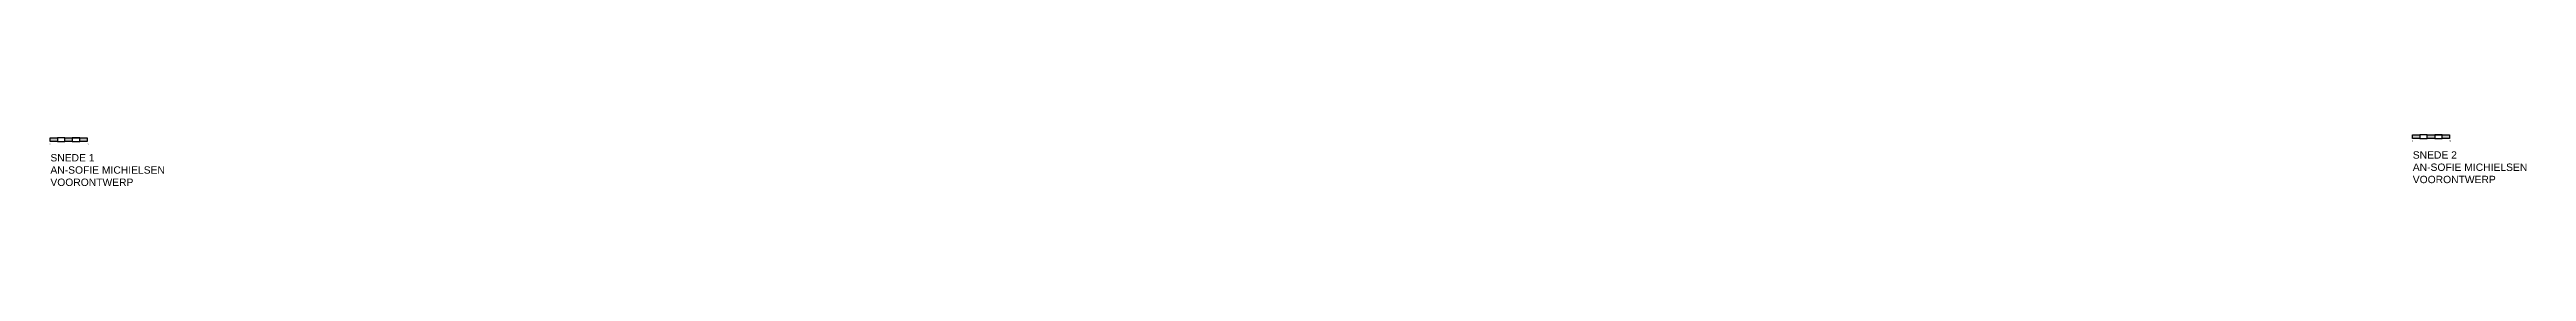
# Model space of a CAD drawing. Header units: millimetres. Extents: x -5657 to 14604, y -1609 to 2067.
# Drawn here: x 593 to 3951, y -1609 to -1539 of the extents above; entities that cross this region are included whole.
import ezdxf

# ---------------------------------------------------------------- set-up
doc = ezdxf.new("R2010")
doc.units = ezdxf.units.MM
doc.layers.get('0').update_dxf_attribs({"color": 4})
doc.layers.add('gelijkvloers', color=80, linetype='Continuous')
doc.styles.get("Standard").update_dxf_attribs({"font": 'arial.ttf'})

msp = doc.modelspace()

# ---------------------------------------------------------------- hatches: boundary and pattern name
at = {"linetype": 'Continuous', "transparency": 33554539}
h = msp.add_hatch(color=256, dxfattribs=at)
h.dxf.hatch_style = 1
h.paths.add_polyline_path([(603.5, -1543.1), (593.5, -1543.1), (593.5, -1548.1), (603.5, -1548.1)])
h.paths.add_polyline_path([(623.5, -1543.1), (613.5, -1543.1), (613.5, -1548.1), (623.5, -1548.1)])
h.paths.add_polyline_path([(643.5, -1543.1), (633.5, -1543.1), (633.5, -1548.1), (643.5, -1548.1)])
h = msp.add_hatch(color=256, dxfattribs=at)
h.dxf.hatch_style = 1
h.paths.add_polyline_path([(3806.2, -1539.2), (3796.2, -1539.2), (3796.2, -1544.2), (3806.2, -1544.2)])
h.paths.add_polyline_path([(3826.2, -1539.2), (3816.2, -1539.2), (3816.2, -1544.2), (3826.2, -1544.2)])
h.paths.add_polyline_path([(3846.2, -1539.2), (3836.2, -1539.2), (3836.2, -1544.2), (3846.2, -1544.2)])

# ---------------------------------------------------------------- linework, layer by layer
at = {"linetype": 'Continuous'}
for p, q in [((593.5, -1548.1), (593.5, -1543.1)), ((593.5, -1543.1), (603.5, -1543.1)), ((613.5, -1543.1), (603.5, -1543.1)), ((603.5, -1543.1), (603.5, -1548.1)), ((603.5, -1543.1), (603.5, -1548.1)), ((613.5, -1548.1), (613.5, -1543.1)), ((613.5, -1543.1), (643.5, -1543.1)), ((633.5, -1543.1), (623.5, -1543.1)), ((623.5, -1543.1), (623.5, -1548.1)), ((633.5, -1548.1), (633.5, -1543.1)), ((643.5, -1543.1), (643.5, -1548.1)), ((3796.2, -1544.2), (3796.2, -1539.2)), ((3796.2, -1539.2), (3806.2, -1539.2)), ((3806.2, -1544.2), (3796.2, -1544.2)), ((3816.2, -1539.2), (3806.2, -1539.2)), ((3806.2, -1539.2), (3806.2, -1544.2)), ((3806.2, -1539.2), (3806.2, -1544.2)), ((3806.2, -1544.2), (3816.2, -1544.2)), ((3816.2, -1544.2), (3816.2, -1539.2)), ((3816.2, -1539.2), (3846.2, -1539.2)), ((3826.2, -1544.2), (3816.2, -1544.2)), ((3836.2, -1539.2), (3826.2, -1539.2)), ((3826.2, -1539.2), (3826.2, -1544.2)), ((3826.2, -1544.2), (3836.2, -1544.2)), ((3836.2, -1544.2), (3836.2, -1539.2)), ((3846.2, -1544.2), (3836.2, -1544.2)), ((3846.2, -1539.2), (3846.2, -1544.2)), ((603.5, -1548.1), (593.5, -1548.1)), ((603.5, -1548.1), (613.5, -1548.1)), ((623.5, -1548.1), (613.5, -1548.1)), ((623.5, -1548.1), (633.5, -1548.1)), ((643.5, -1548.1), (633.5, -1548.1))]:
    msp.add_line(p, q, dxfattribs=at)

# ---------------------------------------------------------------- texts
at = {"linetype": 'Continuous', "char_height": 2.5, "attachment_point": 1}
for s, width, insert in [('0', 4, (592.5, -1550.1)), ('5', 9, (643.5, -1550.1)), ('0', 4, (3795.2, -1546.2)), ('5', 9, (3846.2, -1546.2))]:
    msp.add_mtext_dynamic_manual_height_columns(s, width=width, gutter_width=12.5, heights=[0], dxfattribs=dict(at, insert=insert))
at = {"layer": 'gelijkvloers', "linetype": 'Continuous', "ltscale": 2, "char_height": 10, "attachment_point": 1}
for s, insert in [('SNEDE 1\\PAN-SOFIE MICHIELSEN\\PVOORONTWERP', (593.8, -1565.2)), ('SNEDE 2\\PAN-SOFIE MICHIELSEN\\PVOORONTWERP', (3796.5, -1561.4))]:
    msp.add_mtext_dynamic_manual_height_columns(s, width=323, gutter_width=12.5, heights=[0], dxfattribs=dict(at, insert=insert))

doc.saveas('drawing.dxf')
